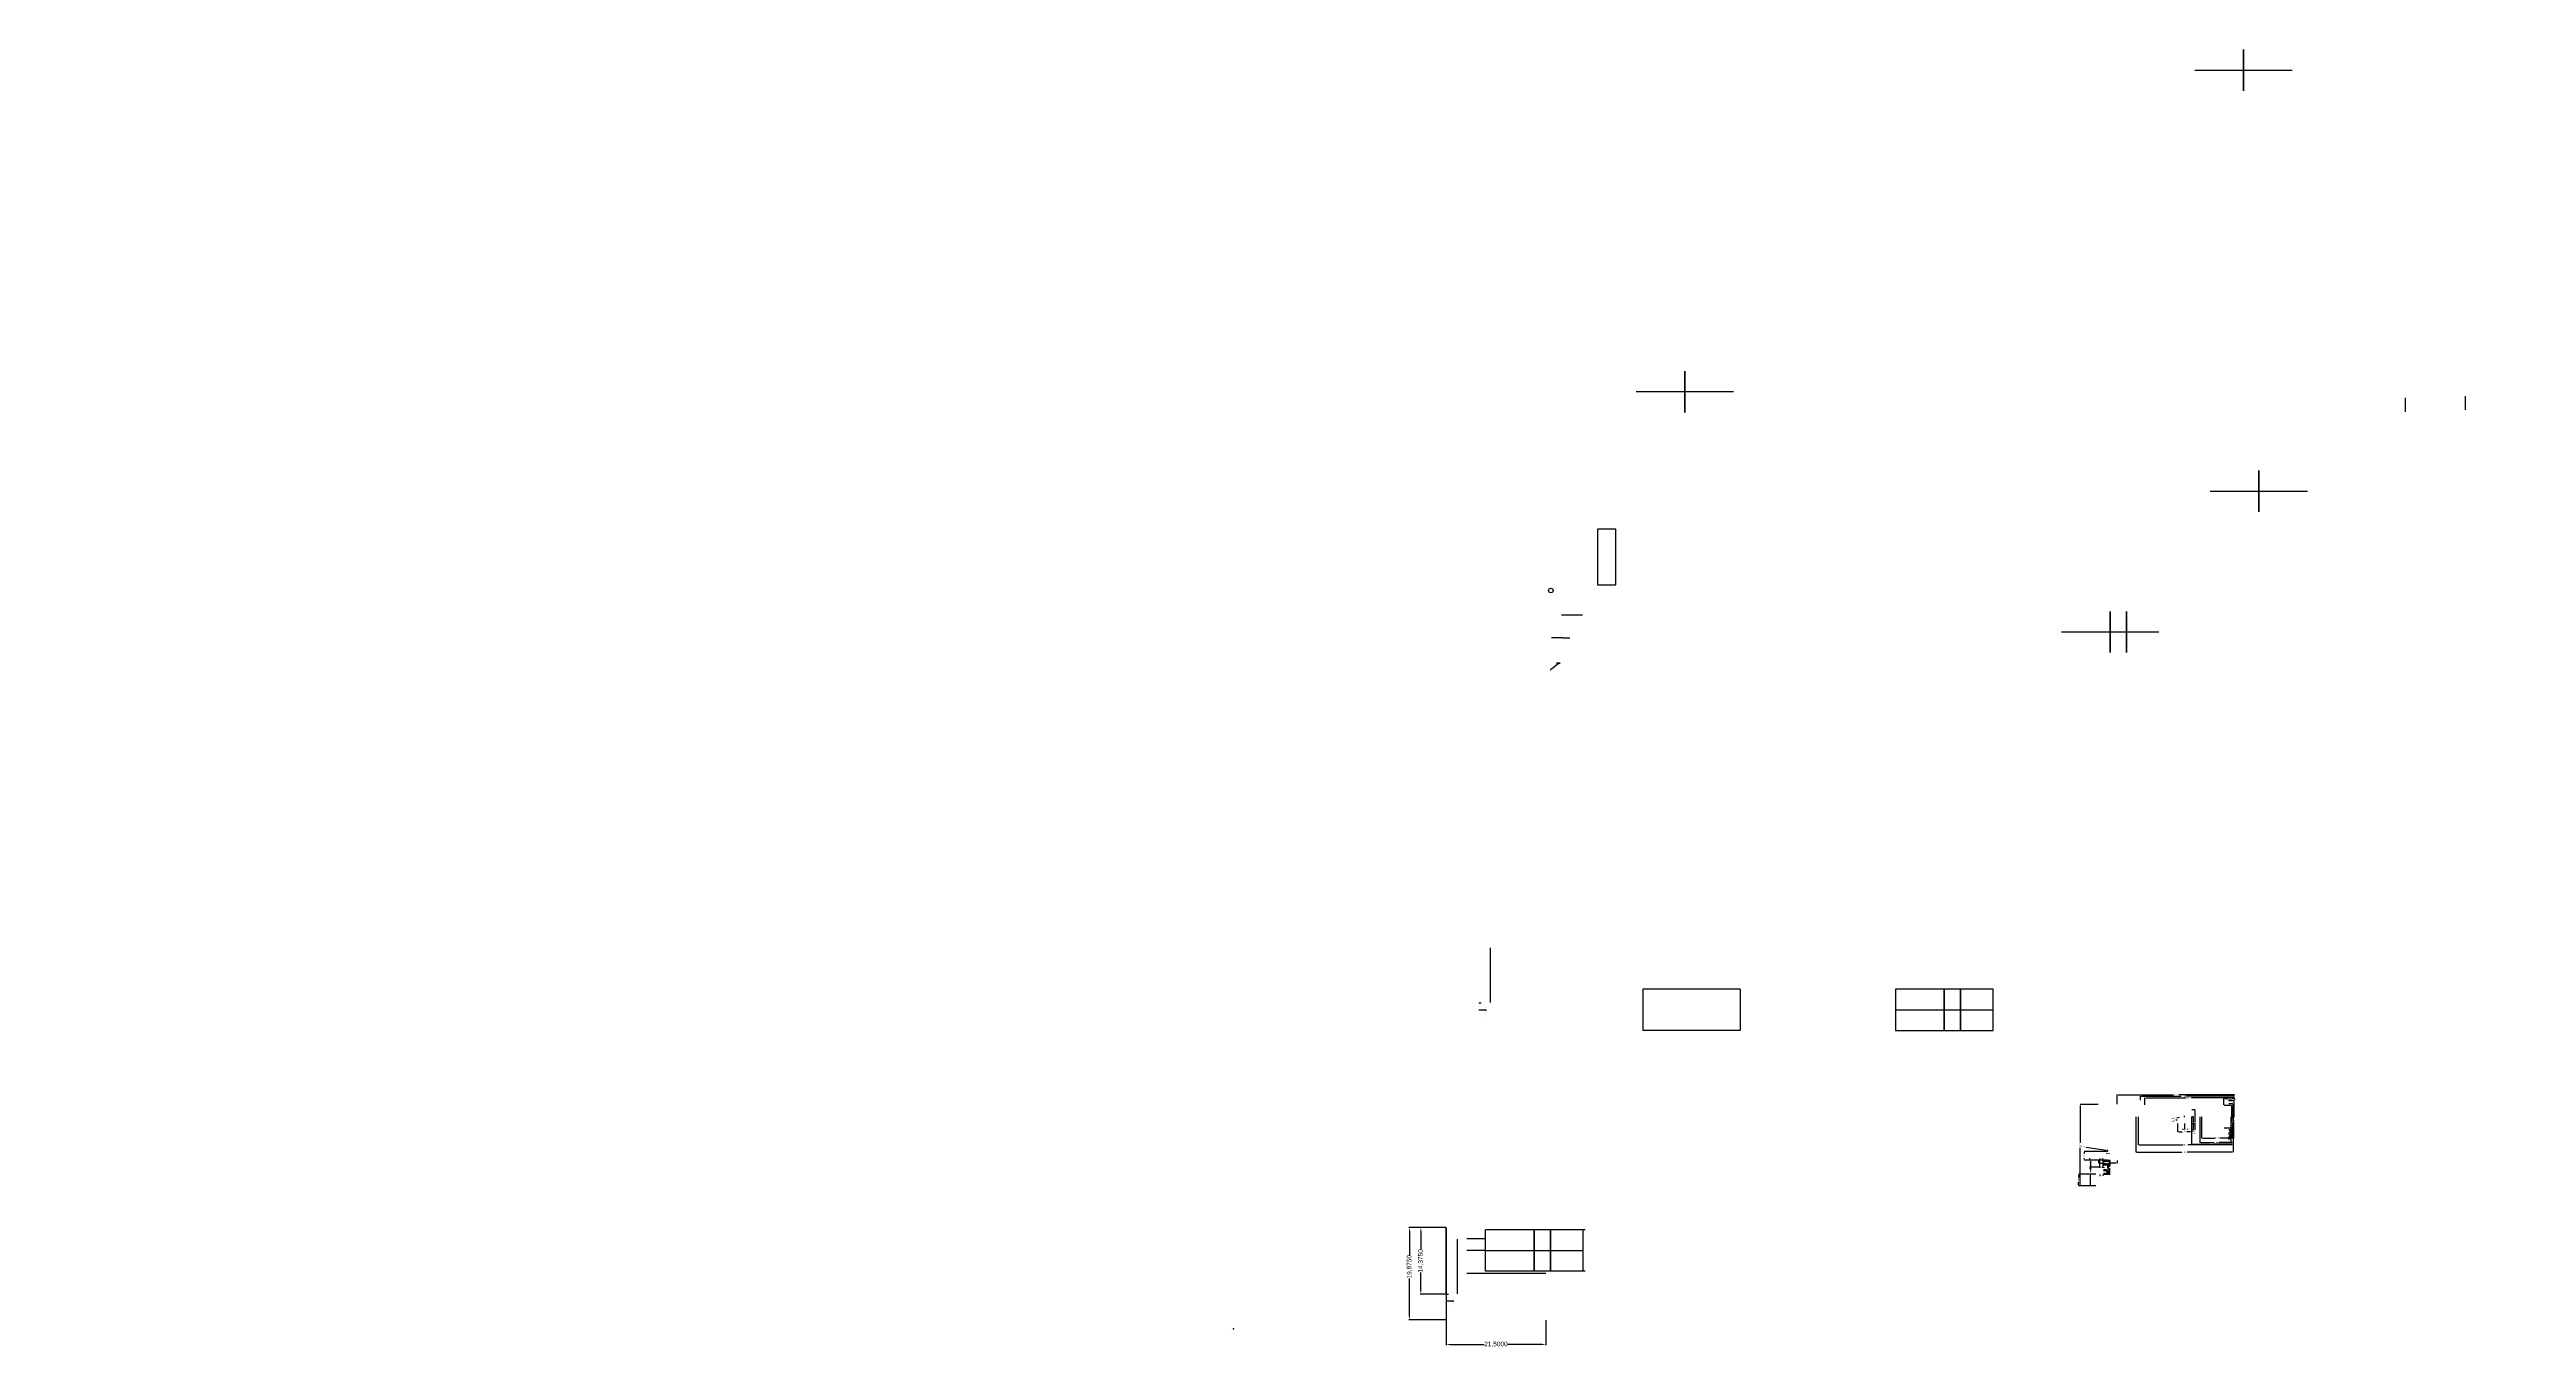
# Model space of a CAD drawing. Header units: millimetres. Extents: x -225 to 309, y 14 to 293.
import ezdxf

# ---------------------------------------------------------------- set-up
doc = ezdxf.new("R2010")
doc.units = ezdxf.units.MM
doc.header["$MEASUREMENT"] = 0
doc.layers.add('Ajutătoare', color=10, linetype='Continuous')
doc.layers.add('Dimensiuni interior_0', color=11, linetype='Continuous', plot=False)
doc.layers.add('Utilități_0', color=130, linetype='Continuous', plot=False)
doc.styles.get("Standard").update_dxf_attribs({"font": 'arial.ttf'})
doc.dimstyles.new('Mici', dxfattribs={"dimtxt": 0.05, "dimasz": 0.05, "dimexe": 0.03, "dimexo": 0.0625, "dimgap": 0.09, "dimtad": 0, "dimdec": 4, "dimzin": 0, "dimtxsty": 'Standard', "dimcen": 0.09, "dimclrd": 1, "dimclre": 1, "dimadec": 0, "dimazin": 0, "dimtfac": 1, "dimtdec": 4, "dimtofl": 0, "dimtmove": 0, "dimatfit": 3, "dimfxl": 1, "dimtolj": 1, "dimtzin": 0, "dimarcsym": 0})
doc.dimstyles.get("Standard").update_dxf_attribs({"dimtxt": 0.18, "dimasz": 0.18, "dimexe": 0.18, "dimexo": 0.0625, "dimgap": 0.09, "dimtad": 0, "dimtih": 1, "dimtoh": 1, "dimdec": 4, "dimzin": 0, "dimdsep": 46, "dimtxsty": 'Standard', "dimcen": 0.09, "dimadec": 0, "dimazin": 0, "dimtfac": 1, "dimtdec": 4, "dimtofl": 0, "dimtmove": 0, "dimatfit": 3, "dimfxl": 1, "dimtolj": 1, "dimtzin": 0, "dimarcsym": 0})

# ---------------------------------------------------------------- blocks, each defined once
blk = doc.blocks.new('A$Cd3f2d22a')
at = {"layer": 'Ajutătoare', "extrusion": (1, 2.22045e-16, -2.36848e-15)}
for p, q in [((-1.3, 1.55, 6), (-1.3, 1.55)), ((-0.55, 3.05), (-0.55, 3.05, 6))]:
    blk.add_line(p, q, dxfattribs=at)
at = {"layer": 'Ajutătoare'}
for p, q in [((-0.55, 3.55, 6), (-0.55, 3.55)), ((-0.55, 2.55, 6), (-0.55, 2.55)), ((-0.55, 2.05, 6), (-0.55, 2.05))]:
    blk.add_line(p, q, dxfattribs=at)
at = {"layer": 'Ajutătoare', "extrusion": (1, 2.22045e-16, -2.36848e-15)}
for p in [(-0.55, 3.05, 1.5), (-0.55, 3.05, 3), (-0.55, 3.05, 4.5)]:
    blk.add_point(p, dxfattribs=at)
blk = doc.blocks.new('*D2')
at = {"layer": 'Ajutătoare', "color": 1, "lineweight": -2, "transparency": 16777216}
for p, q in [((71.73, 229.32), (63.75, 229.32)), ((63.93, 228.52), (63.93, 223.38)), ((63.93, 210.25), (63.93, 218.37)), ((71.73, 209.45), (63.75, 209.45))]:
    blk.add_line(p, q, dxfattribs=at)
at = {"layer": 'Ajutătoare', "color": 1, "transparency": 16777216}
for points in [[(63.8, 228.52), (64.06, 228.52), (63.93, 229.32)], [(63.8, 210.25), (64.06, 210.25), (63.93, 209.45)]]:
    blk.add_solid(points, dxfattribs=at)
at = {"layer": 'Defpoints', "color": 0, "transparency": 16777216}
for p in [(63.93, 229.32), (71.79, 229.32), (71.79, 209.45)]:
    blk.add_point(p, dxfattribs=at)
at = {"layer": 'Ajutătoare', "color": 0, "transparency": 16777216, "insert": (63.93, 220.87), "char_height": 1, "attachment_point": 5, "rotation": 90}
blk.add_mtext('\\A1;19,8750', dxfattribs=at)
blk = doc.blocks.new('*D3')
at = {"layer": 'Ajutătoare', "color": 1, "lineweight": -2, "transparency": 16777216}
for p, q in [((71.79, 209.38), (71.79, 203.95)), ((93.29, 209.38), (93.29, 203.95)), ((72.59, 204.13), (79.98, 204.13)), ((92.49, 204.13), (85.1, 204.13))]:
    blk.add_line(p, q, dxfattribs=at)
at = {"layer": 'Ajutătoare', "color": 1, "transparency": 16777216}
for points in [[(72.59, 204.26), (72.59, 204), (71.79, 204.13)], [(92.49, 204.26), (92.49, 204), (93.29, 204.13)]]:
    blk.add_solid(points, dxfattribs=at)
at = {"layer": 'Defpoints', "color": 0, "transparency": 16777216}
for p in [(71.79, 209.45), (93.29, 209.45), (71.79, 204.13)]:
    blk.add_point(p, dxfattribs=at)
at = {"layer": 'Ajutătoare', "color": 0, "transparency": 16777216, "insert": (82.54, 204.13), "char_height": 1, "attachment_point": 5}
blk.add_mtext('\\A1;21,5000', dxfattribs=at)
blk = doc.blocks.new('*D4')
at = {"layer": 'Ajutătoare', "color": 1, "lineweight": -2, "transparency": 16777216}
for p, q in [((71.73, 229.32), (66.19, 229.32)), ((66.37, 228.52), (66.37, 224.64)), ((66.37, 215.75), (66.37, 219.63)), ((71.73, 214.95), (66.19, 214.95))]:
    blk.add_line(p, q, dxfattribs=at)
at = {"layer": 'Ajutătoare', "color": 1, "transparency": 16777216}
for points in [[(66.24, 228.52), (66.5, 228.52), (66.37, 229.32)], [(66.24, 215.75), (66.5, 215.75), (66.37, 214.95)]]:
    blk.add_solid(points, dxfattribs=at)
at = {"layer": 'Defpoints', "color": 0, "transparency": 16777216}
for p in [(66.37, 229.32), (71.79, 229.32), (71.79, 214.95)]:
    blk.add_point(p, dxfattribs=at)
at = {"layer": 'Ajutătoare', "color": 0, "transparency": 16777216, "insert": (66.37, 222.13), "char_height": 1, "attachment_point": 5, "rotation": 90}
blk.add_mtext('\\A1;14,3750', dxfattribs=at)
blk = doc.blocks.new('*D6')
at = {"layer": 'Defpoints', "color": 0, "transparency": 16777216}
for p in [(73.29, 212.15, 0.75), (73.29, 211.95), (73.67, 212.15)]:
    blk.add_point(p, dxfattribs=at)
at = {"layer": 'Dimensiuni interior_0', "color": 1, "lineweight": -2, "transparency": 16777216}
for p, q in [((73.36, 212.15), (73.7, 212.15)), ((73.36, 211.95), (73.7, 211.95)), ((73.67, 212.2), (73.67, 212.25)), ((73.67, 211.9), (73.67, 211.85))]:
    blk.add_line(p, q, dxfattribs=at)
at = {"layer": 'Dimensiuni interior_0', "color": 1, "transparency": 16777216}
for points in [[(73.66, 212.2), (73.67, 212.2), (73.67, 212.15)], [(73.66, 211.9), (73.67, 211.9), (73.67, 211.95)]]:
    blk.add_solid(points, dxfattribs=at)
at = {"layer": 'Dimensiuni interior_0', "color": 0, "transparency": 16777216, "insert": (73.67, 212.44), "char_height": 0.05, "attachment_point": 5, "rotation": 90}
blk.add_mtext('\\A1;0,2000', dxfattribs=at)
blk = doc.blocks.new('*D7')
at = {"layer": 'Defpoints', "color": 0, "transparency": 16777216}
for p in [(73.29, 212.75, 0.75), (73.29, 211.95), (73.91, 212.75)]:
    blk.add_point(p, dxfattribs=at)
at = {"layer": 'Dimensiuni interior_0', "color": 1, "lineweight": -2, "transparency": 16777216}
for p, q in [((73.36, 212.75), (73.94, 212.75)), ((73.36, 211.95), (73.94, 211.95)), ((73.91, 212.7), (73.91, 212.54)), ((73.91, 212), (73.91, 212.15))]:
    blk.add_line(p, q, dxfattribs=at)
at = {"layer": 'Dimensiuni interior_0', "color": 1, "transparency": 16777216}
for points in [[(73.9, 212.7), (73.92, 212.7), (73.91, 212.75)], [(73.9, 212), (73.92, 212), (73.91, 211.95)]]:
    blk.add_solid(points, dxfattribs=at)
at = {"layer": 'Dimensiuni interior_0', "color": 0, "transparency": 16777216, "insert": (73.91, 212.35), "char_height": 0.05, "attachment_point": 5, "rotation": 90}
blk.add_mtext('\\A1;0,8000', dxfattribs=at)
blk = doc.blocks.new('*D8')
at = {"layer": 'Defpoints', "color": 0, "transparency": 16777216}
for p in [(73.29, 212.95, 1.5), (73.29, 211.95), (74.07, 212.95)]:
    blk.add_point(p, dxfattribs=at)
at = {"layer": 'Dimensiuni interior_0', "color": 1, "lineweight": -2, "transparency": 16777216}
for p, q in [((73.36, 212.95), (74.1, 212.95)), ((73.36, 211.95), (74.1, 211.95)), ((74.07, 212.9), (74.07, 212.64)), ((74.07, 212), (74.07, 212.25))]:
    blk.add_line(p, q, dxfattribs=at)
at = {"layer": 'Dimensiuni interior_0', "color": 1, "transparency": 16777216}
for points in [[(74.06, 212.9), (74.08, 212.9), (74.07, 212.95)], [(74.06, 212), (74.08, 212), (74.07, 211.95)]]:
    blk.add_solid(points, dxfattribs=at)
at = {"layer": 'Dimensiuni interior_0', "color": 0, "transparency": 16777216, "insert": (74.07, 212.45), "char_height": 0.05, "attachment_point": 5, "rotation": 90}
blk.add_mtext('\\A1;1,0000', dxfattribs=at)
blk = doc.blocks.new('*D9')
at = {"layer": 'Defpoints', "color": 0, "transparency": 16777216}
for p in [(73.29, 213.95, 1.5), (74.19, 213.95), (73.29, 211.95)]:
    blk.add_point(p, dxfattribs=at)
at = {"layer": 'Dimensiuni interior_0', "color": 1, "lineweight": -2, "transparency": 16777216}
for p, q in [((73.36, 213.95), (74.22, 213.95)), ((74.19, 213.9), (74.19, 213.14)), ((73.36, 211.95), (74.22, 211.95)), ((74.19, 212), (74.19, 212.75))]:
    blk.add_line(p, q, dxfattribs=at)
at = {"layer": 'Dimensiuni interior_0', "color": 1, "transparency": 16777216}
for points in [[(74.18, 213.9), (74.2, 213.9), (74.19, 213.95)], [(74.18, 212), (74.2, 212), (74.19, 211.95)]]:
    blk.add_solid(points, dxfattribs=at)
at = {"layer": 'Dimensiuni interior_0', "color": 0, "transparency": 16777216, "insert": (74.19, 212.95), "char_height": 0.05, "attachment_point": 5, "rotation": 90}
blk.add_mtext('\\A1;2,0000', dxfattribs=at)
blk = doc.blocks.new('*D10')
at = {"layer": 'Defpoints', "color": 0, "transparency": 16777216}
for p in [(73.29, 214.15, 0.75), (74.37, 214.15), (73.29, 211.95)]:
    blk.add_point(p, dxfattribs=at)
at = {"layer": 'Dimensiuni interior_0', "color": 1, "lineweight": -2, "transparency": 16777216}
for p, q in [((73.36, 214.15), (74.4, 214.15)), ((74.37, 214.1), (74.37, 213.24)), ((73.36, 211.95), (74.4, 211.95)), ((74.37, 212), (74.37, 212.85))]:
    blk.add_line(p, q, dxfattribs=at)
at = {"layer": 'Dimensiuni interior_0', "color": 1, "transparency": 16777216}
for points in [[(74.36, 214.1), (74.38, 214.1), (74.37, 214.15)], [(74.36, 212), (74.38, 212), (74.37, 211.95)]]:
    blk.add_solid(points, dxfattribs=at)
at = {"layer": 'Dimensiuni interior_0', "color": 0, "transparency": 16777216, "insert": (74.37, 213.05), "char_height": 0.05, "attachment_point": 5, "rotation": 90}
blk.add_mtext('\\A1;2,2000', dxfattribs=at)
blk = doc.blocks.new('*D11')
at = {"layer": 'Defpoints', "color": 0, "transparency": 16777216}
for p in [(73.29, 214.75, 0.75), (74.55, 214.75), (73.29, 211.95)]:
    blk.add_point(p, dxfattribs=at)
at = {"layer": 'Dimensiuni interior_0', "color": 1, "lineweight": -2, "transparency": 16777216}
for p, q in [((73.36, 214.75), (74.58, 214.75)), ((74.55, 214.7), (74.55, 213.54)), ((73.36, 211.95), (74.58, 211.95)), ((74.55, 212), (74.55, 213.15))]:
    blk.add_line(p, q, dxfattribs=at)
at = {"layer": 'Dimensiuni interior_0', "color": 1, "transparency": 16777216}
for points in [[(74.54, 214.7), (74.56, 214.7), (74.55, 214.75)], [(74.54, 212), (74.56, 212), (74.55, 211.95)]]:
    blk.add_solid(points, dxfattribs=at)
at = {"layer": 'Dimensiuni interior_0', "color": 0, "transparency": 16777216, "insert": (74.55, 213.35), "char_height": 0.05, "attachment_point": 5, "rotation": 90}
blk.add_mtext('\\A1;2,8000', dxfattribs=at)
blk = doc.blocks.new('*D12')
at = {"layer": 'Defpoints', "color": 0, "transparency": 16777216}
for p in [(73.29, 214.95), (74.75, 214.95), (73.29, 211.95)]:
    blk.add_point(p, dxfattribs=at)
at = {"layer": 'Dimensiuni interior_0', "color": 1, "lineweight": -2, "transparency": 16777216}
for p, q in [((73.36, 214.95), (74.78, 214.95)), ((74.75, 214.9), (74.75, 213.64)), ((73.36, 211.95), (74.78, 211.95)), ((74.75, 212), (74.75, 213.25))]:
    blk.add_line(p, q, dxfattribs=at)
at = {"layer": 'Dimensiuni interior_0', "color": 1, "transparency": 16777216}
for points in [[(74.74, 214.9), (74.76, 214.9), (74.75, 214.95)], [(74.74, 212), (74.76, 212), (74.75, 211.95)]]:
    blk.add_solid(points, dxfattribs=at)
at = {"layer": 'Dimensiuni interior_0', "color": 0, "transparency": 16777216, "insert": (74.75, 213.45), "char_height": 0.05, "attachment_point": 5, "rotation": 90}
blk.add_mtext('\\A1;3,0000', dxfattribs=at)
blk = doc.blocks.new('*D82')
at = {"layer": 'Defpoints', "color": 0, "transparency": 16777216}
for p in [(0.75, 2.5), (0.75, 2.2), (1.5, 2.5)]:
    blk.add_point(p, dxfattribs=at)
at = {"layer": 'Dimensiuni interior_0', "color": 1, "lineweight": -2, "transparency": 16777216}
for p, q in [((0.75, 2.44), (0.75, 2.17)), ((0.8, 2.2), (0.93, 2.2)), ((1.45, 2.2), (1.32, 2.2)), ((1.5, 2.44), (1.5, 2.17))]:
    blk.add_line(p, q, dxfattribs=at)
at = {"layer": 'Dimensiuni interior_0', "color": 1, "transparency": 16777216}
for points in [[(0.8, 2.21), (0.8, 2.19), (0.75, 2.2)], [(1.45, 2.21), (1.45, 2.19), (1.5, 2.2)]]:
    blk.add_solid(points, dxfattribs=at)
at = {"layer": 'Dimensiuni interior_0', "color": 0, "transparency": 16777216, "insert": (1.12, 2.2), "char_height": 0.05, "attachment_point": 5}
blk.add_mtext('\\A1;0,7500', dxfattribs=at)
blk = doc.blocks.new('*D81')
at = {"layer": 'Defpoints', "color": 0, "transparency": 16777216}
for p in [(0.75, 5.77), (0.75, 4), (1.5, 4)]:
    blk.add_point(p, dxfattribs=at)
at = {"layer": 'Dimensiuni interior_0', "color": 1, "lineweight": -2, "transparency": 16777216}
for p, q in [((0.75, 4.06), (0.75, 5.8)), ((0.8, 5.77), (0.93, 5.77)), ((1.45, 5.77), (1.32, 5.77)), ((1.5, 4.06), (1.5, 5.8))]:
    blk.add_line(p, q, dxfattribs=at)
at = {"layer": 'Dimensiuni interior_0', "color": 1, "transparency": 16777216}
for points in [[(0.8, 5.78), (0.8, 5.76), (0.75, 5.77)], [(1.45, 5.78), (1.45, 5.76), (1.5, 5.77)]]:
    blk.add_solid(points, dxfattribs=at)
at = {"layer": 'Dimensiuni interior_0', "color": 0, "transparency": 16777216, "insert": (1.13, 5.77), "char_height": 0.05, "attachment_point": 5}
blk.add_mtext('\\A1;0,7500', dxfattribs=at)
blk = doc.blocks.new('*D27')
at = {"layer": 'Defpoints', "color": 0, "transparency": 16777216}
for p in [(70.39, 214.95), (72.54, 214.95), (72.54, 213.45)]:
    blk.add_point(p, dxfattribs=at)
at = {"layer": 'Dimensiuni interior_0', "color": 1, "lineweight": -2, "transparency": 16777216}
for p, q in [((72.48, 214.95), (70.36, 214.95)), ((70.39, 215.15), (70.39, 215.35)), ((72.48, 213.45), (70.36, 213.45)), ((70.39, 213.25), (70.39, 213.05))]:
    blk.add_line(p, q, dxfattribs=at)
at = {"layer": 'Dimensiuni interior_0', "color": 1, "transparency": 16777216}
for points in [[(70.42, 215.15), (70.35, 215.15), (70.39, 214.95)], [(70.42, 213.25), (70.35, 213.25), (70.39, 213.45)]]:
    blk.add_solid(points, dxfattribs=at)
at = {"layer": 'Dimensiuni interior_0', "color": 0, "transparency": 16777216, "insert": (70.39, 214.2), "char_height": 0.2, "attachment_point": 5, "rotation": 270}
blk.add_mtext('\\A1;1,5000', dxfattribs=at)
blk = doc.blocks.new('*D28')
at = {"layer": 'Defpoints', "color": 0, "transparency": 16777216}
for p in [(72.15, 213.51), (72.94, 213.38)]:
    blk.add_point(p, dxfattribs=at)
at = {"layer": 'Dimensiuni interior_0', "color": 1, "lineweight": -2, "transparency": 16777216}
for p, q in [((72.54, 213.54), (72.54, 213.36)), ((72.45, 213.45), (72.63, 213.45)), ((73.6, 213.28), (72.99, 213.37))]:
    blk.add_line(p, q, dxfattribs=at)
at = {"layer": 'Dimensiuni interior_0', "color": 1, "transparency": 16777216}
blk.add_solid([(72.99, 213.38), (72.99, 213.37), (72.94, 213.38)], dxfattribs=at)
at = {"layer": 'Dimensiuni interior_0', "color": 0, "transparency": 16777216, "insert": (73.82, 213.24), "char_height": 0.05, "attachment_point": 5, "rotation": 350.9633}
blk.add_mtext('\\A1;∅0,8000', dxfattribs=at)
blk = doc.blocks.new('*D80')
at = {"layer": 'Defpoints', "color": 0, "transparency": 16777216}
for p in [(0.5, 5.5), (4.5, 5.5), (0.5, 4.88)]:
    blk.add_point(p, dxfattribs=at)
at = {"layer": 'Dimensiuni interior_0', "color": 1, "lineweight": -2, "transparency": 16777216}
for p, q in [((0.5, 5.44), (0.5, 4.85)), ((4.5, 5.44), (4.5, 4.85)), ((0.7, 4.88), (1.99, 4.88)), ((4.3, 4.88), (3.01, 4.88))]:
    blk.add_line(p, q, dxfattribs=at)
at = {"layer": 'Dimensiuni interior_0', "color": 1, "transparency": 16777216}
for points in [[(0.7, 4.91), (0.7, 4.85), (0.5, 4.88)], [(4.3, 4.91), (4.3, 4.85), (4.5, 4.88)]]:
    blk.add_solid(points, dxfattribs=at)
at = {"layer": 'Dimensiuni interior_0', "color": 0, "transparency": 16777216, "insert": (2.5, 4.88), "char_height": 0.2, "attachment_point": 5}
blk.add_mtext('\\A1;4,0000', dxfattribs=at)
blk = doc.blocks.new('*D34')
at = {"layer": 'Defpoints', "color": 0, "transparency": 16777216}
for p in [(68.36, 226.95), (72.29, 226.95), (71.79, 209.45)]:
    blk.add_point(p, dxfattribs=at)
at = {"layer": 'Dimensiuni interior_0', "color": 1, "lineweight": -2, "transparency": 16777216}
for p, q in [((72.23, 226.95), (68.33, 226.95)), ((68.36, 226.75), (68.36, 218.77)), ((68.36, 209.65), (68.36, 217.62)), ((71.73, 209.45), (68.33, 209.45))]:
    blk.add_line(p, q, dxfattribs=at)
at = {"layer": 'Dimensiuni interior_0', "color": 1, "transparency": 16777216}
for points in [[(68.33, 226.75), (68.4, 226.75), (68.36, 226.95)], [(68.33, 209.65), (68.4, 209.65), (68.36, 209.45)]]:
    blk.add_solid(points, dxfattribs=at)
at = {"layer": 'Dimensiuni interior_0', "color": 0, "transparency": 16777216, "insert": (68.36, 218.2), "char_height": 0.2, "attachment_point": 5, "rotation": 90}
blk.add_mtext('\\A1;17,5000', dxfattribs=at)
blk = doc.blocks.new('*D35')
at = {"layer": 'Defpoints', "color": 0, "transparency": 16777216}
for p in [(69.22, 216.85), (74.29, 216.85), (74.29, 214.95)]:
    blk.add_point(p, dxfattribs=at)
at = {"layer": 'Dimensiuni interior_0', "color": 1, "lineweight": -2, "transparency": 16777216}
for p, q in [((74.23, 216.85), (69.19, 216.85)), ((74.23, 214.95), (69.19, 214.95)), ((69.22, 216.65), (69.22, 216.39)), ((69.22, 215.15), (69.22, 215.4))]:
    blk.add_line(p, q, dxfattribs=at)
at = {"layer": 'Dimensiuni interior_0', "color": 1, "transparency": 16777216}
for points in [[(69.18, 216.65), (69.25, 216.65), (69.22, 216.85)], [(69.18, 215.15), (69.25, 215.15), (69.22, 214.95)]]:
    blk.add_solid(points, dxfattribs=at)
at = {"layer": 'Dimensiuni interior_0', "color": 0, "transparency": 16777216, "insert": (69.22, 215.9), "char_height": 0.2, "attachment_point": 5, "rotation": 90}
blk.add_mtext('\\A1;1,9000', dxfattribs=at)
blk = doc.blocks.new('*D36')
at = {"layer": 'Defpoints', "color": 0, "transparency": 16777216}
for p in [(74.1, 217.07), (74.49, 217.02)]:
    blk.add_point(p, dxfattribs=at)
at = {"layer": 'Dimensiuni interior_0', "color": 1, "lineweight": -2, "transparency": 16777216}
for p, q in [((69.59, 217.72), (73.9, 217.1)), ((74.2, 217.05), (74.38, 217.05)), ((74.29, 216.96), (74.29, 217.14))]:
    blk.add_line(p, q, dxfattribs=at)
at = {"layer": 'Dimensiuni interior_0', "color": 1, "transparency": 16777216}
blk.add_solid([(73.9, 217.14), (73.89, 217.07), (74.1, 217.07)], dxfattribs=at)
at = {"layer": 'Dimensiuni interior_0', "color": 0, "transparency": 16777216, "insert": (68.98, 217.81), "char_height": 0.2, "attachment_point": 5, "rotation": 351.8138}
blk.add_mtext('\\A1;∅0,4000', dxfattribs=at)
blk = doc.blocks.new('*D39')
at = {"layer": 'Defpoints', "color": 0, "transparency": 16777216}
for p in [(74.09, 216.55), (74.49, 216.55), (74.49, 216.36)]:
    blk.add_point(p, dxfattribs=at)
at = {"layer": 'Dimensiuni interior_0', "color": 1, "lineweight": -2, "transparency": 16777216}
for p, q in [((74.04, 216.36), (73.99, 216.36)), ((74.09, 216.48), (74.09, 216.33)), ((74.49, 216.48), (74.49, 216.33)), ((74.54, 216.36), (74.59, 216.36))]:
    blk.add_line(p, q, dxfattribs=at)
at = {"layer": 'Dimensiuni interior_0', "color": 1, "transparency": 16777216}
for points in [[(74.04, 216.37), (74.04, 216.35), (74.09, 216.36)], [(74.54, 216.37), (74.54, 216.35), (74.49, 216.36)]]:
    blk.add_solid(points, dxfattribs=at)
at = {"layer": 'Dimensiuni interior_0', "color": 0, "transparency": 16777216, "insert": (74.24, 216.36), "char_height": 0.05, "attachment_point": 5}
blk.add_mtext('\\A1;0,4000', dxfattribs=at)
blk = doc.blocks.new('*D40')
at = {"layer": 'Defpoints', "color": 0, "transparency": 16777216}
for p in [(68, 211.95), (71.79, 211.95), (71.79, 209.45)]:
    blk.add_point(p, dxfattribs=at)
at = {"layer": 'Dimensiuni interior_0', "color": 1, "lineweight": -2, "transparency": 16777216}
for p, q in [((71.73, 211.95), (67.97, 211.95)), ((71.73, 209.45), (67.97, 209.45)), ((68, 211.75), (68, 211.2)), ((68, 209.65), (68, 210.19))]:
    blk.add_line(p, q, dxfattribs=at)
at = {"layer": 'Dimensiuni interior_0', "color": 1, "transparency": 16777216}
for points in [[(67.96, 211.75), (68.03, 211.75), (68, 211.95)], [(67.96, 209.65), (68.03, 209.65), (68, 209.45)]]:
    blk.add_solid(points, dxfattribs=at)
at = {"layer": 'Dimensiuni interior_0', "color": 0, "transparency": 16777216, "insert": (68, 210.7), "char_height": 0.2, "attachment_point": 5, "rotation": 90}
blk.add_mtext('\\A1;2,5000', dxfattribs=at)
blk = doc.blocks.new('*D79')
at = {"layer": 'Defpoints', "color": 0, "transparency": 16777216}
for p in [(-1.22, 5.5), (0, 5.5), (0, 0)]:
    blk.add_point(p, dxfattribs=at)
at = {"layer": 'Dimensiuni interior_0', "color": 1, "lineweight": -2, "transparency": 16777216}
for p, q in [((-0.06, 5.5), (-1.25, 5.5)), ((-1.22, 5.3), (-1.22, 3.25)), ((-1.22, 0.2), (-1.22, 2.25)), ((-0.06, 0), (-1.25, 0))]:
    blk.add_line(p, q, dxfattribs=at)
at = {"layer": 'Dimensiuni interior_0', "color": 1, "transparency": 16777216}
for points in [[(-1.26, 5.3), (-1.19, 5.3), (-1.22, 5.5)], [(-1.26, 0.2), (-1.19, 0.2), (-1.22, 0)]]:
    blk.add_solid(points, dxfattribs=at)
at = {"layer": 'Dimensiuni interior_0', "color": 0, "transparency": 16777216, "insert": (-1.22, 2.75), "char_height": 0.2, "attachment_point": 5, "rotation": 90}
blk.add_mtext('\\A1;5,5000', dxfattribs=at)
blk = doc.blocks.new('*D41')
at = {"layer": 'Defpoints', "color": 0, "transparency": 16777216}
for p in [(100.29, 220.95), (100.29, 219.45), (100.39, 219.45)]:
    blk.add_point(p, dxfattribs=at)
at = {"layer": 'Dimensiuni interior_0', "color": 1, "lineweight": -2, "transparency": 16777216}
for p, q in [((100.36, 219.45), (100.42, 219.45)), ((100.39, 220.9), (100.39, 220.39)), ((100.39, 219.5), (100.39, 220.01))]:
    blk.add_line(p, q, dxfattribs=at)
at = {"layer": 'Dimensiuni interior_0', "color": 1, "transparency": 16777216}
for points in [[(100.38, 220.9), (100.4, 220.9), (100.39, 220.95)], [(100.38, 219.5), (100.4, 219.5), (100.39, 219.45)]]:
    blk.add_solid(points, dxfattribs=at)
at = {"layer": 'Dimensiuni interior_0', "color": 0, "transparency": 16777216, "insert": (100.39, 220.2), "char_height": 0.05, "attachment_point": 5, "rotation": 90}
blk.add_mtext('\\A1;1,5000', dxfattribs=at)
blk = doc.blocks.new('*D42')
at = {"layer": 'Defpoints', "color": 0, "transparency": 16777216}
for p in [(100.29, 221.58, 3), (100.36, 219.45), (100.55, 221.58)]:
    blk.add_point(p, dxfattribs=at)
at = {"layer": 'Dimensiuni interior_0', "color": 1, "lineweight": -2, "transparency": 16777216}
for p, q in [((100.36, 221.58), (100.58, 221.58)), ((100.55, 221.53), (100.55, 220.75)), ((100.55, 219.5), (100.55, 220.37))]:
    blk.add_line(p, q, dxfattribs=at)
at = {"layer": 'Dimensiuni interior_0', "color": 1, "transparency": 16777216}
for points in [[(100.54, 221.53), (100.56, 221.53), (100.55, 221.58)], [(100.54, 219.5), (100.56, 219.5), (100.55, 219.45)]]:
    blk.add_solid(points, dxfattribs=at)
at = {"layer": 'Dimensiuni interior_0', "color": 0, "transparency": 16777216, "insert": (100.55, 220.56), "char_height": 0.05, "attachment_point": 5, "rotation": 90}
blk.add_mtext('\\A1;2,1313', dxfattribs=at)
blk = doc.blocks.new('*D43')
at = {"layer": 'Defpoints', "color": 0, "transparency": 16777216}
for p in [(99.29, 221.95, 2.73), (100.36, 219.45), (100.76, 221.95)]:
    blk.add_point(p, dxfattribs=at)
at = {"layer": 'Dimensiuni interior_0', "color": 1, "lineweight": -2, "transparency": 16777216}
for p, q in [((99.36, 221.95), (100.79, 221.95)), ((100.76, 221.75), (100.76, 221.34)), ((100.76, 219.65), (100.76, 220.33))]:
    blk.add_line(p, q, dxfattribs=at)
at = {"layer": 'Dimensiuni interior_0', "color": 1, "transparency": 16777216}
for points in [[(100.73, 221.75), (100.79, 221.75), (100.76, 221.95)], [(100.73, 219.65), (100.79, 219.65), (100.76, 219.45)]]:
    blk.add_solid(points, dxfattribs=at)
at = {"layer": 'Dimensiuni interior_0', "color": 0, "transparency": 16777216, "insert": (100.76, 220.83), "char_height": 0.2, "attachment_point": 5, "rotation": 90}
blk.add_mtext('\\A1;2,5000', dxfattribs=at)
blk = doc.blocks.new('*D44')
at = {"layer": 'Defpoints', "color": 0, "transparency": 16777216}
for p in [(99.29, 226.82), (100.93, 226.82), (100.29, 219.45)]:
    blk.add_point(p, dxfattribs=at)
at = {"layer": 'Dimensiuni interior_0', "color": 1, "lineweight": -2, "transparency": 16777216}
for p, q in [((99.36, 226.82), (100.96, 226.82)), ((100.93, 226.62), (100.93, 223.07)), ((100.93, 219.65), (100.93, 222.06))]:
    blk.add_line(p, q, dxfattribs=at)
at = {"layer": 'Dimensiuni interior_0', "color": 1, "transparency": 16777216}
for points in [[(100.9, 226.62), (100.96, 226.62), (100.93, 226.82)], [(100.9, 219.65), (100.96, 219.65), (100.93, 219.45)]]:
    blk.add_solid(points, dxfattribs=at)
at = {"layer": 'Dimensiuni interior_0', "color": 0, "transparency": 16777216, "insert": (100.93, 222.57), "char_height": 0.2, "attachment_point": 5, "rotation": 90}
blk.add_mtext('\\A1;7,3750', dxfattribs=at)
blk = doc.blocks.new('*D45')
at = {"layer": 'Defpoints', "color": 0, "transparency": 16777216}
for p in [(100.29, 227.19, 3), (101.19, 227.19), (100.29, 219.45)]:
    blk.add_point(p, dxfattribs=at)
at = {"layer": 'Dimensiuni interior_0', "color": 1, "lineweight": -2, "transparency": 16777216}
for p, q in [((100.36, 227.19), (101.22, 227.19)), ((101.19, 226.99), (101.19, 223.9)), ((101.19, 219.65), (101.19, 222.89))]:
    blk.add_line(p, q, dxfattribs=at)
at = {"layer": 'Dimensiuni interior_0', "color": 1, "transparency": 16777216}
for points in [[(101.16, 226.99), (101.23, 226.99), (101.19, 227.19)], [(101.16, 219.65), (101.23, 219.65), (101.19, 219.45)]]:
    blk.add_solid(points, dxfattribs=at)
at = {"layer": 'Dimensiuni interior_0', "color": 0, "transparency": 16777216, "insert": (101.19, 223.4), "char_height": 0.2, "attachment_point": 5, "rotation": 90}
blk.add_mtext('\\A1;7,7437', dxfattribs=at)
blk = doc.blocks.new('*D46')
at = {"layer": 'Defpoints', "color": 0, "transparency": 16777216}
for p in [(100.29, 227.82, 3), (101.46, 227.82), (100.29, 219.45)]:
    blk.add_point(p, dxfattribs=at)
at = {"layer": 'Dimensiuni interior_0', "color": 1, "lineweight": -2, "transparency": 16777216}
for p, q in [((100.36, 227.82), (101.49, 227.82)), ((101.46, 227.62), (101.46, 224.24)), ((101.46, 219.65), (101.46, 223.23))]:
    blk.add_line(p, q, dxfattribs=at)
at = {"layer": 'Dimensiuni interior_0', "color": 1, "transparency": 16777216}
for points in [[(101.43, 227.62), (101.49, 227.62), (101.46, 227.82)], [(101.43, 219.65), (101.49, 219.65), (101.46, 219.45)]]:
    blk.add_solid(points, dxfattribs=at)
at = {"layer": 'Dimensiuni interior_0', "color": 0, "transparency": 16777216, "insert": (101.46, 223.73), "char_height": 0.2, "attachment_point": 5, "rotation": 90}
blk.add_mtext('\\A1;8,3750', dxfattribs=at)
blk = doc.blocks.new('*D47')
at = {"layer": 'Defpoints', "color": 0, "transparency": 16777216}
for p in [(100.29, 227.95), (100.29, 227.82), (101.79, 227.82)]:
    blk.add_point(p, dxfattribs=at)
at = {"layer": 'Dimensiuni interior_0', "color": 1, "lineweight": -2, "transparency": 16777216}
for p, q in [((100.29, 227.88), (100.29, 227.98)), ((100.34, 227.95), (101.06, 227.95)), ((101.74, 227.95), (101.44, 227.95))]:
    blk.add_line(p, q, dxfattribs=at)
at = {"layer": 'Dimensiuni interior_0', "color": 1, "transparency": 16777216}
for points in [[(100.34, 227.96), (100.34, 227.94), (100.29, 227.95)], [(101.74, 227.96), (101.74, 227.94), (101.79, 227.95)]]:
    blk.add_solid(points, dxfattribs=at)
at = {"layer": 'Dimensiuni interior_0', "color": 0, "transparency": 16777216, "insert": (101.25, 227.95), "char_height": 0.05, "attachment_point": 5}
blk.add_mtext('\\A1;1,5000', dxfattribs=at)
blk = doc.blocks.new('*D48')
at = {"layer": 'Defpoints', "color": 0, "transparency": 16777216}
for p in [(99.29, 228.24), (99.29, 226.82), (101.79, 227.88)]:
    blk.add_point(p, dxfattribs=at)
at = {"layer": 'Dimensiuni interior_0', "color": 1, "lineweight": -2, "transparency": 16777216}
for p, q in [((99.29, 226.88), (99.29, 228.27)), ((99.49, 228.24), (100.07, 228.24)), ((101.59, 228.24), (101.09, 228.24))]:
    blk.add_line(p, q, dxfattribs=at)
at = {"layer": 'Dimensiuni interior_0', "color": 1, "transparency": 16777216}
for points in [[(99.49, 228.28), (99.49, 228.21), (99.29, 228.24)], [(101.59, 228.28), (101.59, 228.21), (101.79, 228.24)]]:
    blk.add_solid(points, dxfattribs=at)
at = {"layer": 'Dimensiuni interior_0', "color": 0, "transparency": 16777216, "insert": (100.58, 228.24), "char_height": 0.2, "attachment_point": 5}
blk.add_mtext('\\A1;2,5000', dxfattribs=at)
blk = doc.blocks.new('*D49')
at = {"layer": 'Defpoints', "color": 0, "transparency": 16777216}
for p in [(82.29, 228.35), (82.29, 226.82), (101.79, 227.88)]:
    blk.add_point(p, dxfattribs=at)
at = {"layer": 'Dimensiuni interior_0', "color": 1, "lineweight": -2, "transparency": 16777216}
for p, q in [((82.29, 226.88), (82.29, 228.38)), ((82.49, 228.35), (91.19, 228.35)), ((101.59, 228.35), (92.34, 228.35))]:
    blk.add_line(p, q, dxfattribs=at)
at = {"layer": 'Dimensiuni interior_0', "color": 1, "transparency": 16777216}
for points in [[(82.49, 228.39), (82.49, 228.32), (82.29, 228.35)], [(101.59, 228.39), (101.59, 228.32), (101.79, 228.35)]]:
    blk.add_solid(points, dxfattribs=at)
at = {"layer": 'Dimensiuni interior_0', "color": 0, "transparency": 16777216, "insert": (91.76, 228.35), "char_height": 0.2, "attachment_point": 5}
blk.add_mtext('\\A1;19,5000', dxfattribs=at)
blk = doc.blocks.new('*D50')
at = {"layer": 'Defpoints', "color": 0, "transparency": 16777216}
for p in [(81.29, 228.72), (81.29, 227.82), (101.79, 227.88)]:
    blk.add_point(p, dxfattribs=at)
at = {"layer": 'Dimensiuni interior_0', "color": 1, "lineweight": -2, "transparency": 16777216}
for p, q in [((81.29, 227.88), (81.29, 228.75)), ((81.49, 228.72), (89.99, 228.72)), ((101.59, 228.72), (91.16, 228.72))]:
    blk.add_line(p, q, dxfattribs=at)
at = {"layer": 'Dimensiuni interior_0', "color": 1, "transparency": 16777216}
for points in [[(81.49, 228.75), (81.49, 228.68), (81.29, 228.72)], [(101.59, 228.75), (101.59, 228.68), (101.79, 228.72)]]:
    blk.add_solid(points, dxfattribs=at)
at = {"layer": 'Dimensiuni interior_0', "color": 0, "transparency": 16777216, "insert": (90.57, 228.72), "char_height": 0.2, "attachment_point": 5}
blk.add_mtext('\\A1;20,5000', dxfattribs=at)
blk = doc.blocks.new('*D51')
at = {"layer": 'Defpoints', "color": 0, "transparency": 16777216}
for p in [(76.29, 229.04), (76.29, 226.95), (101.79, 227.88)]:
    blk.add_point(p, dxfattribs=at)
at = {"layer": 'Dimensiuni interior_0', "color": 1, "lineweight": -2, "transparency": 16777216}
for p, q in [((76.29, 227.01), (76.29, 229.07)), ((76.49, 229.04), (88.46, 229.04)), ((101.59, 229.04), (89.63, 229.04))]:
    blk.add_line(p, q, dxfattribs=at)
at = {"layer": 'Dimensiuni interior_0', "color": 1, "transparency": 16777216}
for points in [[(76.49, 229.07), (76.49, 229.01), (76.29, 229.04)], [(101.59, 229.07), (101.59, 229.01), (101.79, 229.04)]]:
    blk.add_solid(points, dxfattribs=at)
at = {"layer": 'Dimensiuni interior_0', "color": 0, "transparency": 16777216, "insert": (89.04, 229.04), "char_height": 0.2, "attachment_point": 5}
blk.add_mtext('\\A1;25,5000', dxfattribs=at)
blk = doc.blocks.new('*D77')
at = {"layer": 'Defpoints', "color": 0, "transparency": 16777216}
for p in [(8.5, 14.94), (29.5, 14.94), (8.5, 7.24)]:
    blk.add_point(p, dxfattribs=at)
at = {"layer": 'Dimensiuni interior_0', "color": 1, "lineweight": -2, "transparency": 16777216}
for p, q in [((8.5, 14.87), (8.5, 7.21)), ((29.5, 14.87), (29.5, 7.21)), ((8.7, 7.24), (18.42, 7.24)), ((29.3, 7.24), (19.58, 7.24))]:
    blk.add_line(p, q, dxfattribs=at)
at = {"layer": 'Dimensiuni interior_0', "color": 1, "transparency": 16777216}
for points in [[(8.7, 7.2), (8.7, 7.27), (8.5, 7.24)], [(29.3, 7.2), (29.3, 7.27), (29.5, 7.24)]]:
    blk.add_solid(points, dxfattribs=at)
at = {"layer": 'Dimensiuni interior_0', "color": 0, "transparency": 16777216, "insert": (19, 7.24), "char_height": 0.2, "attachment_point": 5, "rotation": 180}
blk.add_mtext('\\A1;21,0000', dxfattribs=at)
blk = doc.blocks.new('*D78')
at = {"layer": 'Defpoints', "color": 0, "transparency": 16777216}
for p in [(29, 14.94), (29.5, 14.94), (29, 9.52)]:
    blk.add_point(p, dxfattribs=at)
at = {"layer": 'Dimensiuni interior_0', "color": 1, "lineweight": -2, "transparency": 16777216}
for p, q in [((29, 14.87), (29, 9.49)), ((29.5, 14.87), (29.5, 9.49)), ((28.95, 9.52), (28.9, 9.52)), ((29.55, 9.52), (29.6, 9.52))]:
    blk.add_line(p, q, dxfattribs=at)
at = {"layer": 'Dimensiuni interior_0', "color": 1, "transparency": 16777216}
for points in [[(28.95, 9.51), (28.95, 9.53), (29, 9.52)], [(29.55, 9.51), (29.55, 9.53), (29.5, 9.52)]]:
    blk.add_solid(points, dxfattribs=at)
at = {"layer": 'Dimensiuni interior_0', "color": 0, "transparency": 16777216, "insert": (29.25, 9.52), "char_height": 0.05, "attachment_point": 5, "rotation": 180}
blk.add_mtext('\\A1;0,5000', dxfattribs=at)
blk = doc.blocks.new('*D60')
at = {"layer": 'Defpoints', "color": 0, "transparency": 16777216}
for p in [(80.79, 224.38), (101.29, 224.38), (80.79, 218.27)]:
    blk.add_point(p, dxfattribs=at)
at = {"layer": 'Dimensiuni interior_0', "color": 1, "lineweight": -2, "transparency": 16777216}
for p, q in [((80.79, 224.32), (80.79, 218.24)), ((101.29, 224.32), (101.29, 218.24)), ((80.99, 218.27), (90.46, 218.27)), ((101.09, 218.27), (91.63, 218.27))]:
    blk.add_line(p, q, dxfattribs=at)
at = {"layer": 'Dimensiuni interior_0', "color": 1, "transparency": 16777216}
for points in [[(80.99, 218.24), (80.99, 218.3), (80.79, 218.27)], [(101.09, 218.24), (101.09, 218.3), (101.29, 218.27)]]:
    blk.add_solid(points, dxfattribs=at)
at = {"layer": 'Dimensiuni interior_0', "color": 0, "transparency": 16777216, "insert": (91.04, 218.27), "char_height": 0.2, "attachment_point": 5, "rotation": 180}
blk.add_mtext('\\A1;20,5000', dxfattribs=at)
blk = doc.blocks.new('*D66')
at = {"layer": 'Defpoints', "color": 0, "transparency": 16777216}
for p in [(92.29, 224.38, 0.5), (92.69, 224.38), (92.29, 222.88)]:
    blk.add_point(p, dxfattribs=at)
at = {"layer": 'Dimensiuni interior_0', "color": 1, "lineweight": -2, "transparency": 16777216}
for p, q in [((92.36, 224.38), (92.72, 224.38)), ((92.69, 224.18), (92.69, 223.08)), ((92.36, 222.88), (92.72, 222.88)), ((92.69, 222.88), (92.69, 221.53))]:
    blk.add_line(p, q, dxfattribs=at)
at = {"layer": 'Dimensiuni interior_0', "color": 1, "transparency": 16777216}
for points in [[(92.65, 224.18), (92.72, 224.18), (92.69, 224.38)], [(92.65, 223.08), (92.72, 223.08), (92.69, 222.88)]]:
    blk.add_solid(points, dxfattribs=at)
at = {"layer": 'Dimensiuni interior_0', "color": 0, "transparency": 16777216, "insert": (92.69, 221.04), "char_height": 0.2, "attachment_point": 5, "rotation": 90}
blk.add_mtext('\\A1;1,5000', dxfattribs=at)
blk = doc.blocks.new('*D67')
at = {"layer": 'Defpoints', "color": 0, "transparency": 16777216}
for p in [(92.29, 225.88), (93.06, 225.88), (92.29, 222.88)]:
    blk.add_point(p, dxfattribs=at)
at = {"layer": 'Dimensiuni interior_0', "color": 1, "lineweight": -2, "transparency": 16777216}
for p, q in [((92.36, 225.88), (93.09, 225.88)), ((93.06, 225.68), (93.06, 223.08)), ((92.36, 222.88), (93.09, 222.88)), ((93.06, 222.88), (93.06, 221.51))]:
    blk.add_line(p, q, dxfattribs=at)
at = {"layer": 'Dimensiuni interior_0', "color": 1, "transparency": 16777216}
for points in [[(93.02, 225.68), (93.09, 225.68), (93.06, 225.88)], [(93.02, 223.08), (93.09, 223.08), (93.06, 222.88)]]:
    blk.add_solid(points, dxfattribs=at)
at = {"layer": 'Dimensiuni interior_0', "color": 0, "transparency": 16777216, "insert": (93.06, 221), "char_height": 0.2, "attachment_point": 5, "rotation": 90}
blk.add_mtext('\\A1;3,0000', dxfattribs=at)
blk = doc.blocks.new('*D68')
at = {"layer": 'Defpoints', "color": 0, "transparency": 16777216}
for p in [(90.79, 222.88, 0.24), (90.79, 221.59), (92.29, 222.88)]:
    blk.add_point(p, dxfattribs=at)
at = {"layer": 'Dimensiuni interior_0', "color": 1, "lineweight": -2, "transparency": 16777216}
for p, q in [((90.59, 221.59), (90.39, 221.59)), ((90.79, 222.82), (90.79, 221.56)), ((92.29, 222.82), (92.29, 221.56)), ((92.49, 221.59), (92.69, 221.59))]:
    blk.add_line(p, q, dxfattribs=at)
at = {"layer": 'Dimensiuni interior_0', "color": 1, "transparency": 16777216}
for points in [[(90.59, 221.62), (90.59, 221.56), (90.79, 221.59)], [(92.49, 221.62), (92.49, 221.56), (92.29, 221.59)]]:
    blk.add_solid(points, dxfattribs=at)
at = {"layer": 'Dimensiuni interior_0', "color": 0, "transparency": 16777216, "insert": (91.54, 221.59), "char_height": 0.2, "attachment_point": 5}
blk.add_mtext('\\A1;1,5000', dxfattribs=at)
blk = doc.blocks.new('*D69')
at = {"layer": 'Defpoints', "color": 0, "transparency": 16777216}
for p in [(89.29, 222.88), (89.29, 221.06), (92.29, 222.88)]:
    blk.add_point(p, dxfattribs=at)
at = {"layer": 'Dimensiuni interior_0', "color": 1, "lineweight": -2, "transparency": 16777216}
for p, q in [((89.29, 222.82), (89.29, 221.03)), ((89.49, 221.06), (90.29, 221.06)), ((92.09, 221.06), (91.3, 221.06)), ((92.29, 222.82), (92.29, 221.03))]:
    blk.add_line(p, q, dxfattribs=at)
at = {"layer": 'Dimensiuni interior_0', "color": 1, "transparency": 16777216}
for points in [[(89.49, 221.1), (89.49, 221.03), (89.29, 221.06)], [(92.09, 221.1), (92.09, 221.03), (92.29, 221.06)]]:
    blk.add_solid(points, dxfattribs=at)
at = {"layer": 'Dimensiuni interior_0', "color": 0, "transparency": 16777216, "insert": (90.79, 221.06), "char_height": 0.2, "attachment_point": 5}
blk.add_mtext('\\A1;3,0000', dxfattribs=at)
blk = doc.blocks.new('*D70')
at = {"layer": 'Defpoints', "color": 0, "transparency": 16777216}
for p in [(94.49, 224.38), (101.29, 224.38), (94.49, 219.72)]:
    blk.add_point(p, dxfattribs=at)
at = {"layer": 'Dimensiuni interior_0', "color": 1, "lineweight": -2, "transparency": 16777216}
for p, q in [((94.49, 224.32), (94.49, 219.69)), ((101.29, 224.32), (101.29, 219.69)), ((94.69, 219.72), (97.39, 219.72)), ((101.09, 219.72), (98.4, 219.72))]:
    blk.add_line(p, q, dxfattribs=at)
at = {"layer": 'Dimensiuni interior_0', "color": 1, "transparency": 16777216}
for points in [[(94.69, 219.76), (94.69, 219.69), (94.49, 219.72)], [(101.09, 219.76), (101.09, 219.69), (101.29, 219.72)]]:
    blk.add_solid(points, dxfattribs=at)
at = {"layer": 'Dimensiuni interior_0', "color": 0, "transparency": 16777216, "insert": (97.89, 219.72), "char_height": 0.2, "attachment_point": 5}
blk.add_mtext('\\A1;6,8000', dxfattribs=at)
blk = doc.blocks.new('*D71')
at = {"layer": 'Defpoints', "color": 0, "transparency": 16777216}
for p in [(94.09, 224.38), (101.29, 224.38), (94.09, 218.74)]:
    blk.add_point(p, dxfattribs=at)
at = {"layer": 'Dimensiuni interior_0', "color": 1, "lineweight": -2, "transparency": 16777216}
for p, q in [((94.09, 224.32), (94.09, 218.71)), ((101.29, 224.32), (101.29, 218.71)), ((94.29, 218.74), (97.19, 218.74)), ((101.09, 218.74), (98.2, 218.74))]:
    blk.add_line(p, q, dxfattribs=at)
at = {"layer": 'Dimensiuni interior_0', "color": 1, "transparency": 16777216}
for points in [[(94.29, 218.77), (94.29, 218.71), (94.09, 218.74)], [(101.09, 218.77), (101.09, 218.71), (101.29, 218.74)]]:
    blk.add_solid(points, dxfattribs=at)
at = {"layer": 'Dimensiuni interior_0', "color": 0, "transparency": 16777216, "insert": (97.69, 218.74), "char_height": 0.2, "attachment_point": 5}
blk.add_mtext('\\A1;7,2000', dxfattribs=at)
blk = doc.blocks.new('*D72')
at = {"layer": 'Defpoints', "color": 0, "transparency": 16777216}
for p in [(92.29, 224.38), (101.29, 224.38), (92.29, 218.42)]:
    blk.add_point(p, dxfattribs=at)
at = {"layer": 'Dimensiuni interior_0', "color": 1, "lineweight": -2, "transparency": 16777216}
for p, q in [((92.29, 224.32), (92.29, 218.39)), ((101.29, 224.32), (101.29, 218.39)), ((92.49, 218.42), (96.29, 218.42)), ((101.09, 218.42), (97.3, 218.42))]:
    blk.add_line(p, q, dxfattribs=at)
at = {"layer": 'Dimensiuni interior_0', "color": 1, "transparency": 16777216}
for points in [[(92.49, 218.46), (92.49, 218.39), (92.29, 218.42)], [(101.09, 218.46), (101.09, 218.39), (101.29, 218.42)]]:
    blk.add_solid(points, dxfattribs=at)
at = {"layer": 'Dimensiuni interior_0', "color": 0, "transparency": 16777216, "insert": (96.79, 218.42), "char_height": 0.2, "attachment_point": 5}
blk.add_mtext('\\A1;9,0000', dxfattribs=at)
blk = doc.blocks.new('*D74')
at = {"layer": 'Defpoints', "color": 0, "transparency": 16777216}
for p in [(92.17, 224.98, -0.2), (89.42, 223.78, -0.2)]:
    blk.add_point(p, dxfattribs=at)
at = {"layer": 'Dimensiuni interior_0', "color": 1, "lineweight": -2, "transparency": 16777216}
for p, q in [((90.7, 224.38), (90.88, 224.38)), ((90.79, 224.29), (90.79, 224.47)), ((89, 223.6), (89.24, 223.7))]:
    blk.add_line(p, q, dxfattribs=at)
at = {"layer": 'Dimensiuni interior_0', "color": 1, "transparency": 16777216}
blk.add_solid([(89.22, 223.73), (89.25, 223.67), (89.42, 223.78)], dxfattribs=at)
at = {"layer": 'Dimensiuni interior_0', "color": 0, "transparency": 16777216, "insert": (88.44, 223.36), "char_height": 0.2, "attachment_point": 5, "rotation": 23.5446}
blk.add_mtext('\\A1;∅3,0000', dxfattribs=at)
blk = doc.blocks.new('*D75')
at = {"layer": 'Defpoints', "color": 0, "transparency": 16777216}
for p in [(89.91, 224.21), (91.68, 224.55)]:
    blk.add_point(p, dxfattribs=at)
at = {"layer": 'Dimensiuni interior_0', "color": 1, "lineweight": -2, "transparency": 16777216}
for p, q in [((89.18, 224.07), (89.71, 224.18)), ((90.7, 224.38), (90.88, 224.38)), ((90.79, 224.29), (90.79, 224.47))]:
    blk.add_line(p, q, dxfattribs=at)
at = {"layer": 'Dimensiuni interior_0', "color": 1, "transparency": 16777216}
blk.add_solid([(89.71, 224.21), (89.72, 224.14), (89.91, 224.21)], dxfattribs=at)
at = {"layer": 'Dimensiuni interior_0', "color": 0, "transparency": 16777216, "insert": (88.57, 223.96), "char_height": 0.2, "attachment_point": 5, "rotation": 10.8372}
blk.add_mtext('\\A1;∅1,8000', dxfattribs=at)
blk = doc.blocks.new('A$C8821de8b')
at = {"layer": 'Ajutătoare'}
for p, q in [((132.33225, 254.34601, -6.4375), (153.33225, 254.34601, -6.4375)), ((142.83225, 252.84601, -2.5), (142.83225, 255.84601, -2.5)), ((142.83225, 254.34601, -6.4375), (142.83225, 254.34601, -2.5)), ((32.9593, 185.01073, 6.5625), (11.9593, 185.01073, 6.5625)), ((177.69624, 180.73102, -8.4375), (177.69624, 183.73102, -8.4375)), ((190.65702, 181.12105, -6.4375), (190.65702, 184.12105, -6.4375)), ((135.62768, 163.63267, -6.4375), (156.62768, 163.63267, -6.4375)), ((146.12768, 162.13267, -2.5), (146.12768, 165.13267, -2.5)), ((146.12768, 163.63267, -6.4375), (146.12768, 163.63267, -2.5)), ((114.09974, 133.27615, -2.5), (114.09974, 134.77615, -2.5)), ((-4.17957, 132.00436, -8.29105), (-6.29949, 132.00436, -8.29105)), ((-3.82371, 132.00436, -8.29105), (-4.17957, 132.00436, -8.29105)), ((-2.82371, 132.00436, -6.79105), (-2.82371, 132.00436, -7.29105)), ((-2.29949, 132.00436, -6.29105), (-2.32371, 132.00436, -6.29105)), ((103.59974, 133.27615, -6.4375), (124.59974, 133.27615, -6.4375)), ((114.09974, 133.27615, -6.4375), (114.09974, 133.27615, -2.5)), ((114.09974, 133.27615, -2.5), (114.09974, 131.77615, -2.5)), ((-6.55682, 125.03307, -4.34066), (-6.55682, 125.03307, -8.53434)), ((-5.95852, 125.54589, -9.51161), (-4.80682, 126.53307, -9.84066)), ((-19.43025, 53.41, 0.5625), (-19.43025, 65.21, 0.5625)), ((34.38098, 56.27199, -6.4375), (13.38098, 56.27199, -6.4375)), ((13.38098, 56.27199, -6.4375), (13.38098, 47.39699, -6.4375)), ((34.38098, 56.27199, -6.4375), (34.38098, 47.39699, -6.4375)), ((-21.43025, 53.31, -6.4375), (-21.93025, 53.31, -6.4375)), ((-21.93025, 53.31, -6.4375), (-21.93025, 53.31, 2.5625)), ((-20.43025, 51.81, 2.5625), (-21.93025, 51.81, 2.5625)), ((-20.43025, 52.31, 8.5625), (-20.43025, 52.31, 2.5625)), ((-20.43025, 51.31, 8.5625), (-20.43025, 51.31, 2.5625)), ((-20.43025, 50.81, 8.5625), (-20.43025, 50.81, 2.5625)), ((-19.43025, 53.31, -6.4375), (-19.43025, 53.31, 0.5625)), ((67.86114, 51.83449), (88.86114, 51.83449)), ((67.86114, 51.83449), (88.86114, 51.83449)), ((78.36114, 51.83449, 3.9375), (78.36114, 53.33449, 3.9375)), ((78.36114, 51.83449), (78.36114, 51.83449, 3.9375)), ((78.36114, 51.83449, 3.9375), (78.36114, 50.33449, 3.9375)), ((34.38098, 47.39699, -6.4375), (13.38098, 47.39699, -6.4375)), ((-29, 4.9375, -6.4375), (-29, 4.9375, 23.5625)), ((-29, 4.9375, 23.5625), (-29, -14.9375, 23.5625)), ((-29, -9.4375, 8.5625), (-29, 4.9375, 8.5625)), ((-26.5, -9.3375, 0.5625), (-26.5, 2.4625, 0.5625)), ((-24.5, 2.5625, -6.4375), (-20.5, 2.5625, -6.4375)), ((-20.5, 0, -6.4375), (-24.5, 0, -6.4375)), ((0.5, 4.4375, -6.4375), (-20.5, 4.4375, -6.4375)), ((-20.5, -4.4375, -6.4375), (-20.5, 4.4375, -6.4375)), ((-20.5, 0), (0.5, 0)), ((-20.5, 0), (0.5, 0)), ((-20.5, 0, -6.4375), (-20.5, 0, -2.4375)), ((-10, 0, 3.9375), (-10, 1.5, 3.9375)), ((-10, 0), (-10, 0, 3.9375)), ((-10, 0, 3.9375), (-10, -1.5, 3.9375)), ((1, 4.4375, -6.4375), (0.5, 4.4375, -6.4375)), ((0.5, 4.4375, -6.4375), (0.5, -4.4375, -6.4375)), ((-7.5, -4.9375, -6.4375), (-24.5, -4.9375, -6.4375)), ((0.5, -4.4375, -6.4375), (-20.5, -4.4375, -6.4375)), ((1, -4.4375, -6.4375), (0.5, -4.4375, -6.4375)), ((-29, -9.4375, 8.5625), (-29, -12.4375, 8.5625)), ((-29, -9.4375, 2.5625), (-29, -9.4375, -6.4375)), ((-29, -9.4375, -6.4375), (-28.5, -9.4375, -6.4375)), ((-27.5, -10.4375, 8.5625), (-27.5, -10.4375, 2.5625)), ((-26.5, -9.4375, -6.4375), (-26.5, -9.4375, 0.5625)), ((-29, -12.4375, 8.5625), (-29, -14.9375, 8.5625)), ((-29, -14.9375, -6.4375), (-29, -14.9375, 23.5625)), ((-27.5, -11.4375, 8.5625), (-27.5, -11.4375, 2.5625)), ((-27.5, -11.9375, 8.5625), (-27.5, -11.9375, 2.5625))]:
    blk.add_line(p, q, dxfattribs=at)
at = {"layer": 'Ajutătoare', "extrusion": (1, 2.22045e-16, -2.36848e-15)}
for p, q in [((-21.18025, 50.31, 8.5625), (-21.18025, 50.31, 2.5625)), ((-20.43025, 51.81, 2.5625), (-20.43025, 51.81, 8.5625)), ((-28.25, -12.4375, 8.5625), (-28.25, -12.4375, 2.5625)), ((-27.5, -10.9375, 2.5625), (-27.5, -10.9375, 8.5625))]:
    blk.add_line(p, q, dxfattribs=at)
at = {"layer": 'Ajutătoare', "extrusion": (1, 0, 0)}
blk.add_line((-24.5, 0, -6.4375), (-24.5, 0, -4.4375), dxfattribs=at)
at = {"layer": 'Ajutătoare', "extrusion": (0, 0, -1)}
blk.add_line((-27.5, -10.9375, 2.5625), (-29, -10.9375, 2.5625), dxfattribs=at)
at = {"layer": 'Ajutătoare', "elevation": -6.4375}
blk.add_lwpolyline([(88.86114, 56.27199), (67.86114, 56.27199), (67.86114, 47.39699), (88.86114, 47.39699)], close=True, dxfattribs=at)
at = {"layer": 'Ajutătoare', "extrusion": (1, 2.22045e-16, -2.22045e-16)}
for centre, radius in [((254.34601, -6.4375, 142.83225), 4.4375), ((254.34601, -6.4375, 142.83225), 3.9375), ((163.63267, -6.4375, 146.12768), 4.4375), ((163.63267, -6.4375, 146.12768), 3.9375), ((133.27615, -6.4375, 114.09974), 4.4375), ((133.27615, -6.4375, 114.09974), 3.9375), ((133.27615, -6.4375, 117.59974), 4.4375), ((51.83449, 0, 78.36114), 4.4375), ((51.83449, 0, 78.36114), 3.9375), ((51.83449, 0, 81.86114), 4.4375), ((0, 0, -10), 4.4375), ((0, 0, -10), 3.9375), ((0, 0, -6.5), 4.4375)]:
    blk.add_circle(centre, radius, dxfattribs=at)
at = {"layer": 'Ajutătoare'}
blk.add_circle((-6.4274, 142.2108, -6.4375), 0.5, dxfattribs=at)
at = {"layer": 'Ajutătoare', "extrusion": (0, -1, 0)}
blk.add_circle((-4.80682, -9.84066, -126.53307), 0.4, dxfattribs=at)
blk.add_arc((-3.82371, -7.29105, -132.00436), 1, 270, 0, dxfattribs=at)
at = {"layer": 'Ajutătoare', "extrusion": (0, 1, 0)}
blk.add_arc((2.32371, -6.79105, 132.00436), 0.5, 0, 90, dxfattribs=at)
at = {"layer": 'Ajutătoare', "extrusion": (-0.650791, 0.759257, 0)}
blk.add_arc((-77.39213, -8.53434, 99.1993), 1, 282.2395583, 0, dxfattribs=at)
at = {"layer": 'Ajutătoare'}
blk.add_rational_spline([(0.37629, 136.86041, -6.4375), (-0.13582, 136.86041, -6.4375), (-0.14793, 136.86041, -6.4375), (-0.64793, 136.86041, -6.4375), (-0.64793, 136.86041, -6.9375), (-0.64793, 136.86041, -7.1875), (-0.64793, 136.86041, -7.4375), (-0.64793, 136.86041, -8.4375), (-1.64793, 136.86041, -8.4375), (-1.82586, 136.86041, -8.4375), (-2.0038, 136.86041, -8.4375), (-3.06375, 136.86041, -8.4375), (-4.12371, 136.86041, -8.4375)], [1, 1, 1, 0.707106781187, 1, 1, 1, 0.707106781187, 1, 1, 1, 1, 1], degree=2, knots=[0, 0, 0, 1, 1, 2.570796327, 2.570796327, 3.570796327, 3.570796327, 5.141592654, 5.141592654, 6.141592654, 6.141592654, 7.141592654, 7.141592654, 7.141592654], dxfattribs=at)
at = {"layer": 'Ajutătoare', "extrusion": (1, 2.22045e-16, -2.36848e-15)}
for p in [(-20.43025, 51.81, 4.0625), (-20.43025, 51.81, 5.5625), (-20.43025, 51.81, 7.0625), (-27.5, -10.9375, 4.0625), (-27.5, -10.9375, 5.5625), (-27.5, -10.9375, 7.0625)]:
    blk.add_point(p, dxfattribs=at)
at = {"layer": 'Utilități_0'}
for p, q in [((7.61137, 155.42569, -6.4375), (3.61137, 155.42569, -6.4375)), ((3.61137, 155.42569, -6.4375), (3.61137, 143.42569, -6.4375)), ((7.61137, 143.42569, -6.4375), (7.61137, 155.42569, -6.4375)), ((3.61137, 143.42569, -6.4375), (7.61137, 143.42569, -6.4375))]:
    blk.add_line(p, q, dxfattribs=at)
at = {"layer": 'Utilități_0', "extrusion": (1, 2.22045e-16, -2.22045e-16)}
blk.add_circle((185.01073, 6.5625, 22.4593), 4.4375, dxfattribs=at)
at = {"layer": 'Ajutătoare'}
dim = blk.add_linear_dim(base=(-36.86246, 4.9375, -6.4375), p1=(-29, -14.9375, -6.4375), p2=(-29, 4.9375, -6.4375), angle=90, dimstyle='Standard', dxfattribs=at)
dim.commit()
dim.dimension.update_dxf_attribs({"geometry": '*D2', "text_midpoint": (-36.86246, -3.51239, -6.4375), "dimtype": 128, "insert": (-100.79361, -224.38298)})
dim = blk.add_linear_dim(base=(-34.42247, 4.9375, -6.4375), p1=(-29, -9.4375, -6.4375), p2=(-29, 4.9375, -6.4375), angle=90, dimstyle='Standard', dxfattribs=at)
dim.commit()
dim.dimension.update_dxf_attribs({"geometry": '*D4', "text_midpoint": (-34.42247, -2.25, -6.4375), "insert": (-100.79361, -224.38298)})
dim = blk.add_linear_dim(base=(-29, -20.25436, -6.4375), p1=(-7.5, -14.9375, -6.4375), p2=(-29, -14.9375, -6.4375), dimstyle='Standard', dxfattribs=at)
dim.commit()
dim.dimension.update_dxf_attribs({"geometry": '*D3', "text_midpoint": (-18.25, -20.25436, -6.4375), "insert": (-100.79361, -224.38298)})
blk = doc.blocks.new('A$Cd725b5ec')
at = {"layer": 'Dimensiuni interior_0'}
for base, p1, p2, angle, override, picture, middle in [((92.68784, 14.9375, -21.81335), (92.29361, 222.88298, -21.81335), (20.5, 14.9375, 10.875), 90, {"dimtxt": 0.2, "dimasz": 0.2}, '*D66', (92.68784, 13.09002, 10.375)), ((21.26381, 16.4375, 10.375), (20.5, 13.4375, 10.375), (20.5, 16.4375, 10.375), 90, {"dimtxt": 0.2, "dimasz": 0.2}, '*D67', (21.26381, 11.55561, 10.375)), ((29.1355, 17.375), (28.5, 10), (27.5, 17.375), 90, {"dimtxt": 0.2, "dimasz": 0.2, "dimse1": 1}, '*D44', (29.1355, 13.11993)), ((29.66761, 18.375), (28.5, 10), (28.5, 18.375, 3), 90, {"dimtxt": 0.2, "dimasz": 0.2, "dimse1": 1}, '*D46', (29.66761, 14.28931)), ((29.3981, 17.74374), (28.5, 10), (28.5, 17.74374, 3), 90, {"dimtxt": 0.2, "dimasz": 0.2, "dimse1": 1}, '*D45', (29.3981, 13.94999)), ((9, 8.82604, 6.4375), (29.5, 14.9375, 6.4375), (9, 14.9375, 6.4375), 180, {"dimtxt": 0.2, "dimasz": 0.2}, '*D60', (19.25, 8.82604, 6.4375)), ((28.96665, 12.5), (28.5625, 10), (27.5, 12.5, 2.7294), 90, {"dimtxt": 0.2, "dimasz": 0.2, "dimse1": 1}, '*D43', (28.96665, 11.38914)), ((28.75488, 12.13126), (28.5625, 10), (28.5, 12.13126, 3), 90, {"dimse1": 1}, '*D42', (28.75488, 11.11457)), ((28.59555, 10), (28.5, 11.5), (28.5, 10), 90, {"dimse1": 1}, '*D41', (28.59555, 10.75264))]:
    dim = blk.add_linear_dim(base=base, p1=p1, p2=p2, angle=angle, dimstyle='Mici', override=override, dxfattribs=at)
    dim.commit()
    dim.dimension.update_dxf_attribs({"geometry": picture, "text_midpoint": middle, "dimtype": 128, "insert": (-71.79361, -209.44548)})
for base, p1, p2, angle, picture, middle in [((-3.43154, 17.5), (0, 0), (0.5, 17.5), 90, '*D34', (-3.43154, 8.75)), ((-2.57808, 7.4, 7), (2.5, 5.5, 7), (2.5, 7.4, 7), 90, '*D35', (-2.57808, 6.45, 7)), ((-1.40681, 5.5, 9), (0.75, 4, 9), (0.75, 5.5, 9), 270, '*D27', (-1.40681, 4.75, 9)), ((-3.79749, 2.5, 15), (0, 0, 15), (0, 2.5, 15), 90, '*D40', (-3.79749, 1.25, 15))]:
    dim = blk.add_linear_dim(base=base, p1=p1, p2=p2, angle=angle, dimstyle='Mici', override={"dimtxt": 0.2, "dimasz": 0.2}, dxfattribs=at)
    dim.commit()
    dim.dimension.update_dxf_attribs({"geometry": picture, "text_midpoint": middle, "insert": (-71.79361, -209.44548)})
for base, p1, p2, override, picture, middle in [((4.5, 19.59316), (30, 18.4375), (4.5, 17.5), {"dimtxt": 0.2, "dimasz": 0.2, "dimse1": 1}, '*D51', (17.25, 19.59316)), ((17.5, 11.61889, 10.375), (20.5, 13.4375, 10.375), (17.5, 13.4375, 10.375), {"dimtxt": 0.2, "dimasz": 0.2}, '*D69', (19, 11.61889, 10.375)), ((19, 12.14613, 10.375), (20.5, 13.4375, 10.375), (19, 13.4375, 10.61379), {"dimtxt": 0.2, "dimasz": 0.2}, '*D68', (19.75, 12.14613, 10.375)), ((22.3, 9.29399, 10.875), (29.5, 14.9375, 10.875), (22.3, 14.9375, 10.875), {"dimtxt": 0.2, "dimasz": 0.2}, '*D71', (25.9, 9.29399, 10.875))]:
    dim = blk.add_linear_dim(base=base, p1=p1, p2=p2, dimstyle='Mici', override=override, dxfattribs=at)
    dim.commit()
    dim.dimension.update_dxf_attribs({"geometry": picture, "text_midpoint": middle, "insert": (-71.79361, -209.44548)})
for base, p1, p2, override, picture, middle in [((9.5, 19.27126), (30, 18.4375), (9.5, 18.375), {"dimtxt": 0.2, "dimasz": 0.2, "dimse1": 1}, '*D50', (18.77931, 19.27126)), ((10.5, 18.90619), (30, 18.4375), (10.5, 17.375), {"dimtxt": 0.2, "dimasz": 0.2, "dimse1": 1}, '*D49', (19.9696, 18.90619)), ((27.5, 18.79799), (30, 18.4375), (27.5, 17.375), {"dimtxt": 0.2, "dimasz": 0.2, "dimse1": 1}, '*D48', (28.78515, 18.79799)), ((28.5, 18.50408), (30, 18.375), (28.5, 18.375), {"dimse1": 1}, '*D47', (29.45369, 18.50408)), ((20.5, 8.97917, 10.875), (29.5, 14.9375, 10.875), (20.5, 14.9375, 10.875), {"dimtxt": 0.2, "dimasz": 0.2}, '*D72', (25, 8.97917, 10.875)), ((22.7, 10.27942, 10.875), (29.5, 14.9375, 10.875), (22.7, 14.9375, 10.875), {"dimtxt": 0.2, "dimasz": 0.2}, '*D70', (26.1, 10.27942, 10.875))]:
    dim = blk.add_linear_dim(base=base, p1=p1, p2=p2, dimstyle='Mici', override=override, dxfattribs=at)
    dim.commit()
    dim.dimension.update_dxf_attribs({"geometry": picture, "text_midpoint": middle, "dimtype": 128, "insert": (-71.79361, -209.44548)})
dim = blk.add_linear_dim(base=(8.5, 7.23776, 6.4375), p1=(29.5, 14.9375, 6.4375), p2=(8.5, 14.9375, 6.4375), angle=180, dimstyle='Mici', override={"dimtxt": 0.2, "dimasz": 0.2}, dxfattribs=at)
dim.commit()
dim.dimension.update_dxf_attribs({"geometry": '*D77', "text_midpoint": (19, 7.23776, 6.4375), "dimtype": 128})
for p1, p2, picture, middle in [((20.37512, 15.53669, 12.375), (17.62488, 14.33831, 12.375), '*D74', (16.64646, 13.91197, 12.575)), ((19.88395, 15.10672, 12.575), (18.11605, 14.76828, 12.575), '*D75', (16.78078, 14.51267, 12.575)), ((2.69796, 7.57152, 7), (2.30204, 7.62848, 7), '*D36', (-2.81484, 8.36457, 7))]:
    dim = blk.add_diameter_dim_2p(p1=p1, p2=p2, dimstyle='Mici', override={"dimtxt": 0.2, "dimasz": 0.2}, dxfattribs=at)
    dim.commit()
    dim.dimension.update_dxf_attribs({"geometry": picture, "text_midpoint": middle, "dimtype": 131, "insert": (-71.79361, -209.44548)})
for base, p1, p2, angle, picture, middle in [((29, 9.51825, 6.4375), (29.5, 14.9375, 6.4375), (29, 14.9375, 6.4375), 180, '*D78', (29.25, 9.51825, 6.4375)), ((0.75, 5.771, 9), (1.5, 4, 9), (0.75, 4, 9), 0, '*D81', (1.125, 5.771, 9))]:
    dim = blk.add_linear_dim(base=base, p1=p1, p2=p2, angle=angle, dimstyle='Mici', dxfattribs=at)
    dim.commit()
    dim.dimension.update_dxf_attribs({"geometry": picture, "text_midpoint": middle})
dim = blk.add_linear_dim(base=(-1.22457, 5.5), p1=(0, 0), p2=(0, 5.5), angle=90, dimstyle='Mici', override={"dimtxt": 0.2, "dimasz": 0.2}, dxfattribs=at)
dim.commit()
dim.dimension.update_dxf_attribs({"geometry": '*D79', "text_midpoint": (-1.22457, 2.75)})
dim = blk.add_linear_dim(base=(0.5, 4.87945), p1=(4.5, 5.5), p2=(0.5, 5.5), dimstyle='Mici', override={"dimtxt": 0.2, "dimasz": 0.2}, dxfattribs=at)
dim.commit()
dim.dimension.update_dxf_attribs({"geometry": '*D80', "text_midpoint": (2.5, 4.87945)})
for base, p2, picture, middle in [((2.95871, 5.5, 9), (1.5, 5.5, 9), '*D12', (2.95871, 4, 9)), ((2.75547, 5.3, 9), (1.5, 5.3, 9.75), '*D11', (2.75547, 3.9, 9)), ((2.57885, 4.7, 9), (1.5, 4.7, 9.75), '*D10', (2.57885, 3.6, 9)), ((2.39572, 4.5, 9), (1.5, 4.5, 10.5), '*D9', (2.39572, 3.5, 9)), ((2.27475, 3.5, 9), (1.5, 3.5, 10.5), '*D8', (2.27475, 3, 9)), ((2.11513, 3.3, 9), (1.5, 3.3, 9.75), '*D7', (2.11513, 2.9, 9)), ((1.87165, 2.7, 9), (1.5, 2.7, 9.75), '*D6', (1.87165, 2.9937, 9))]:
    dim = blk.add_linear_dim(base=base, p1=(1.5, 2.5, 9), p2=p2, angle=90, dimstyle='Mici', dxfattribs=at)
    dim.commit()
    dim.dimension.update_dxf_attribs({"geometry": picture, "text_midpoint": middle, "insert": (-71.79361, -209.44548)})
dim = blk.add_linear_dim(base=(2.7, 6.91419, 8.8), p1=(2.3, 7.1, 8.8), p2=(2.7, 7.1, 8.8), angle=0, dimstyle='Mici', dxfattribs=at)
dim.commit()
dim.dimension.update_dxf_attribs({"geometry": '*D39', "text_midpoint": (2.44482, 6.91419, 8.8), "dimtype": 128, "insert": (-71.79361, -209.44548)})
dim = blk.add_diameter_dim_2p(p1=(0.35496, 4.06283, 9), p2=(1.14504, 3.93717, 9), dimstyle='Mici', dxfattribs=at)
dim.commit()
dim.dimension.update_dxf_attribs({"geometry": '*D28', "text_midpoint": (2.02476, 3.79726, 9), "dimtype": 131, "insert": (-71.79361, -209.44548)})
dim = blk.add_linear_dim(base=(0.75, 2.20282, 9), p1=(1.5, 2.5, 9), p2=(0.75, 2.5, 9), dimstyle='Mici', dxfattribs=at)
dim.commit()
dim.dimension.update_dxf_attribs({"geometry": '*D82', "text_midpoint": (1.125, 2.20282, 9)})

msp = doc.modelspace()

# ---------------------------------------------------------------- block references
for name, p in [('A$C8821de8b', (104.85, 34.45)), ('A$Cd725b5ec', (215.95, 48.4)), ('A$Cd3f2d22a', (30.62, 14.54))]:
    msp.add_blockref(name, p)

doc.saveas('drawing.dxf')
